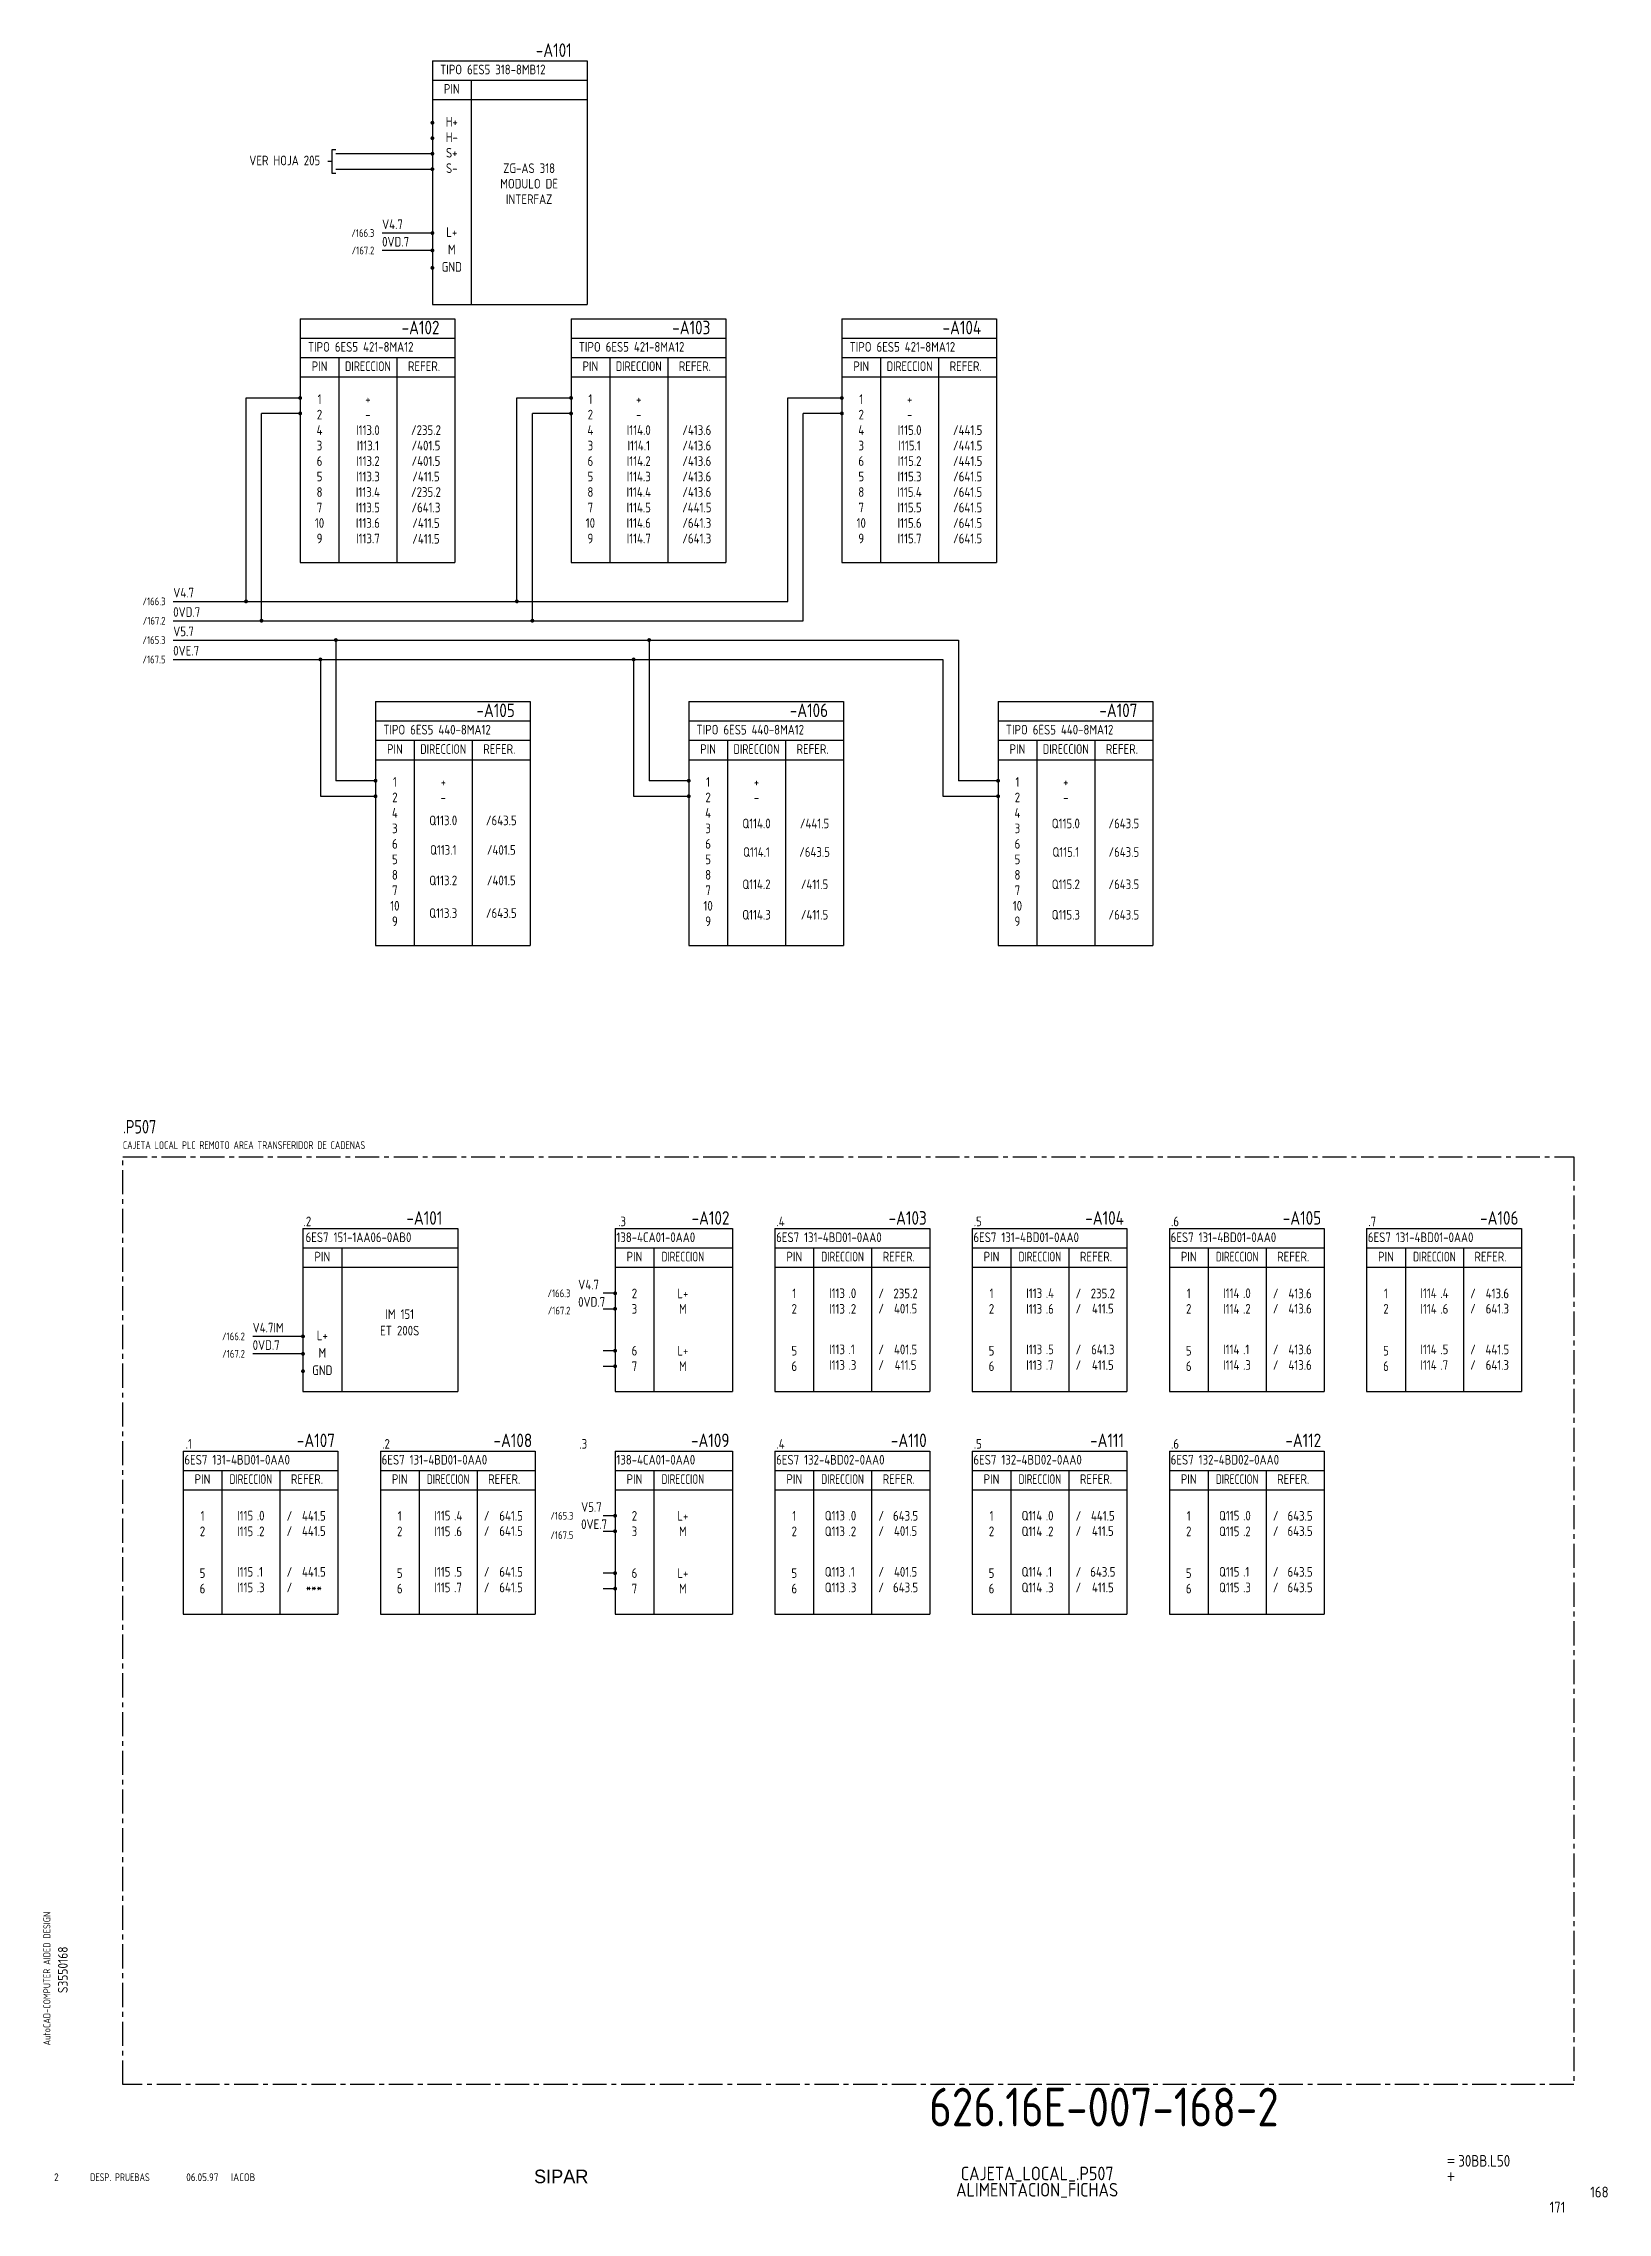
# Model space of a CAD drawing. Extents: x 10 to 1128, y 6 to 566.
# Drawn here: x 723 to 1128, y 6 to 566 of the extents above; entities that cross this region are included whole.
import ezdxf
from ezdxf.enums import TextEntityAlignment as Align

# ---------------------------------------------------------------- set-up
doc = ezdxf.new("R2010")
doc.units = 0
doc.header["$LTSCALE"] = 5
doc.header["$MEASUREMENT"] = 0
doc.linetypes.add('CENTER', pattern=[2, 1.25, -0.25, 0.25, -0.25])
doc.layers.get('0').update_dxf_attribs({"linetype": 'CONTINUOUS'})
doc.layers.add('CART', color=7, linetype='CONTINUOUS')
doc.styles.add('DIN', font='DIN.shx', dxfattribs={"width": 0.85})
doc.styles.add('ISO', font='DIN', dxfattribs={"width": 0.8})
doc.styles.add('N', font='ROMANS', dxfattribs={"width": 0.85, "height": 3})
doc.styles.add('X', font='UNIV.SHX', dxfattribs={"height": 3.5})

msp = doc.modelspace()

# ---------------------------------------------------------------- texts
at = {"color": 3, "style": 'DIN', "width": 0.85}
for s, p in [('-A101', (859.91, 562.58)), ('-A102', (825.74, 490.92)), ('-A103', (895.74, 490.92)), ('-A104', (965.74, 490.92)), ('-A105', (845.21, 392.02)), ('-A106', (926.17, 392.02)), ('-A107', (1006.11, 392.02)), ('-A101', (826.46, 260.88)), ('-A102', (900.68, 260.88)), ('-A103', (951.66, 260.88)), ('-A104', (1002.63, 260.88)), ('-A105', (1053.61, 260.88)), ('-A106', (1104.59, 260.88)), ('-A107', (798.72, 203.41)), ('-A108', (849.7, 203.41)), ('-A109', (900.68, 203.41)), ('-A110', (951.66, 203.41)), ('-A111', (1002.63, 203.41)), ('-A112', (1053.61, 203.41))]:
    msp.add_text(s, height=3.5, dxfattribs=at).set_placement(p, align=Align.RIGHT)
at = {"style": 'DIN', "width": 0.85}
for s, p in [('TIPO 6ES5 318-8MB12', (825.91, 558.08)), ('V4.7', (810.91, 518.08)), ('0VD.7', (810.91, 513.58)), ('TIPO 6ES5 421-8MA12', (791.74, 486.42)), ('TIPO 6ES5 421-8MA12', (861.74, 486.42)), ('TIPO 6ES5 421-8MA12', (931.74, 486.42)), ('V4.7', (756.93, 422.92)), ('0VD.7', (756.93, 417.92)), ('V5.7', (756.93, 412.92)), ('0VE.7', (756.93, 407.92)), ('TIPO 6ES5 440-8MA12', (811.21, 387.52)), ('TIPO 6ES5 440-8MA12', (892.17, 387.52)), ('TIPO 6ES5 440-8MA12', (972.11, 387.52)), ('6ES7 151-1AA06-0AB0', (791.13, 256.38)), ('138-4CA01-0AA0', (871.46, 256.38)), ('6ES7 131-4BD01-0AA0', (912.75, 256.38)), ('6ES7 131-4BD01-0AA0', (963.73, 256.38)), ('6ES7 131-4BD01-0AA0', (1014.71, 256.38)), ('6ES7 131-4BD01-0AA0', (1065.68, 256.38)), ('V4.7', (861.59, 244.15)), ('0VD.7', (861.59, 239.68)), ('.0', (931.46, 241.92)), ('.4', (982.44, 241.92)), ('.0', (1033.42, 241.92)), ('.4', (1084.4, 241.92)), ('V4.7IM', (777.46, 233.03)), ('.2', (931.46, 237.88)), ('.6', (982.44, 237.88)), ('.2', (1033.42, 237.88)), ('.6', (1084.4, 237.88)), ('0VD.7', (777.46, 228.53)), ('.1', (931.46, 227.42)), ('.5', (982.44, 227.42)), ('.1', (1033.42, 227.42)), ('.5', (1084.4, 227.42)), ('.3', (931.46, 223.38)), ('.7', (982.44, 223.38)), ('.3', (1033.42, 223.38)), ('.7', (1084.4, 223.38)), ('6ES7 131-4BD01-0AA0', (759.81, 198.91)), ('6ES7 131-4BD01-0AA0', (810.79, 198.91)), ('138-4CA01-0AA0', (871.46, 198.91)), ('6ES7 132-4BD02-0AA0', (912.75, 198.91)), ('6ES7 132-4BD02-0AA0', (963.73, 198.91)), ('6ES7 132-4BD02-0AA0', (1014.71, 198.91)), ('.0', (778.53, 184.46)), ('.4', (829.5, 184.46)), ('V5.7', (862.35, 186.69)), ('.0', (931.46, 184.46)), ('.0', (982.44, 184.46)), ('.0', (1033.42, 184.46)), ('.2', (778.53, 180.41)), ('.6', (829.5, 180.41)), ('0VE.7', (862.35, 182.24)), ('.2', (931.46, 180.41)), ('.2', (982.44, 180.41)), ('.2', (1033.42, 180.41)), ('.1', (778.53, 169.96)), ('.3', (778.53, 165.92)), ('.5', (829.5, 169.96)), ('.7', (829.5, 165.92)), ('.1', (931.46, 169.96)), ('.3', (931.46, 165.92)), ('.1', (982.44, 169.96)), ('.3', (982.44, 165.92)), ('.1', (1033.42, 169.96)), ('.3', (1033.42, 165.92))]:
    msp.add_text(s, height=2.5, dxfattribs=at).set_placement(p)
at = {"style": 'DIN'}
for s, width, p in [('PIN', 0.85, (828.91, 553.08)), ('H+', 0.85, (828.91, 544.58)), ('H-', 0.85, (828.91, 540.58)), ('S+', 0.85, (828.91, 536.58)), ('S-', 0.85, (828.91, 532.58)), ('ZG-AS 318', 0.85, (848.91, 532.58)), ('MODULO DE', 0.85, (848.91, 528.58)), ('INTERFAZ', 0.85, (848.91, 524.58)), ('L+', 0.85, (828.91, 516.08)), ('M', 0.85, (828.91, 511.58)), ('GND', 0.85, (828.91, 507.08)), ('PIN', 0.85, (794.74, 481.42)), ('DIRECCION', 0.8, (807.24, 481.42)), ('REFER.', 0.85, (821.74, 481.42)), ('PIN', 0.85, (864.74, 481.42)), ('DIRECCION', 0.8, (877.24, 481.42)), ('REFER.', 0.85, (891.74, 481.42)), ('PIN', 0.85, (934.74, 481.42)), ('DIRECCION', 0.8, (947.24, 481.42)), ('REFER.', 0.85, (961.74, 481.42)), ('2', 0.85, (794.74, 468.92)), ('1', 0.85, (794.74, 472.92)), ('+', 0.85, (807.24, 472.92)), ('2', 0.85, (864.74, 468.92)), ('1', 0.85, (864.74, 472.92)), ('+', 0.85, (877.24, 472.92)), ('2', 0.85, (934.74, 468.92)), ('1', 0.85, (934.74, 472.92)), ('+', 0.85, (947.24, 472.92)), ('4', 0.85, (794.74, 464.92)), ('I113.0', 0.85, (807.24, 464.92)), ('-', 0.85, (807.24, 468.92)), ('/235.2', 0.85, (822.24, 464.92)), ('4', 0.85, (864.74, 464.92)), ('I114.0', 0.85, (877.24, 464.92)), ('-', 0.85, (877.24, 468.92)), ('/413.6', 0.85, (892.24, 464.92)), ('4', 0.85, (934.74, 464.92)), ('I115.0', 0.85, (947.24, 464.92)), ('-', 0.85, (947.24, 468.92)), ('/441.5', 0.85, (962.24, 464.92)), ('3', 0.85, (794.74, 460.92)), ('I113.1', 0.85, (807.24, 460.92)), ('/401.5', 0.85, (822.24, 460.92)), ('3', 0.85, (864.74, 460.92)), ('I114.1', 0.85, (877.24, 460.92)), ('/413.6', 0.85, (892.24, 460.92)), ('3', 0.85, (934.74, 460.92)), ('I115.1', 0.85, (947.24, 460.92)), ('/441.5', 0.85, (962.24, 460.92)), ('6', 0.85, (794.74, 456.92)), ('5', 0.85, (794.74, 452.92)), ('I113.3', 0.85, (807.24, 452.92)), ('I113.2', 0.85, (807.24, 456.92)), ('/401.5', 0.85, (822.24, 456.92)), ('/411.5', 0.85, (822.24, 452.92)), ('6', 0.85, (864.74, 456.92)), ('5', 0.85, (864.74, 452.92)), ('I114.3', 0.85, (877.24, 452.92)), ('I114.2', 0.85, (877.24, 456.92)), ('/413.6', 0.85, (892.24, 456.92)), ('/413.6', 0.85, (892.24, 452.92)), ('6', 0.85, (934.74, 456.92)), ('5', 0.85, (934.74, 452.92)), ('I115.3', 0.85, (947.24, 452.92)), ('I115.2', 0.85, (947.24, 456.92)), ('/441.5', 0.85, (962.24, 456.92)), ('/641.5', 0.85, (962.24, 452.92)), ('8', 0.85, (794.74, 448.92)), ('I113.4', 0.85, (807.24, 448.92)), ('/235.2', 0.85, (822.24, 448.92)), ('8', 0.85, (864.74, 448.92)), ('I114.4', 0.85, (877.24, 448.92)), ('/413.6', 0.85, (892.24, 448.92)), ('8', 0.85, (934.74, 448.92)), ('I115.4', 0.85, (947.24, 448.92)), ('/641.5', 0.85, (962.24, 448.92)), ('10', 0.85, (794.74, 440.92)), ('7', 0.85, (794.74, 444.92)), ('I113.5', 0.85, (807.24, 444.92)), ('I113.6', 0.85, (807.24, 440.92)), ('/641.3', 0.85, (822.24, 444.92)), ('/411.5', 0.85, (822.24, 440.91)), ('10', 0.85, (864.74, 440.92)), ('7', 0.85, (864.74, 444.92)), ('I114.5', 0.85, (877.24, 444.92)), ('I114.6', 0.85, (877.24, 440.92)), ('/441.5', 0.85, (892.24, 444.92)), ('/641.3', 0.85, (892.24, 440.92)), ('10', 0.85, (934.74, 440.92)), ('7', 0.85, (934.74, 444.92)), ('I115.5', 0.85, (947.24, 444.92)), ('I115.6', 0.85, (947.24, 440.92)), ('/641.5', 0.85, (962.24, 444.92)), ('/641.5', 0.85, (962.24, 440.92)), ('9', 0.85, (794.74, 436.92)), ('I113.7', 0.85, (807.24, 436.92)), ('/411.5', 0.85, (822.24, 436.83)), ('9', 0.85, (864.74, 436.92)), ('I114.7', 0.85, (877.24, 436.92)), ('/641.3', 0.85, (892.24, 436.92)), ('9', 0.85, (934.74, 436.92)), ('I115.7', 0.85, (947.24, 436.92)), ('/641.5', 0.85, (962.24, 436.92)), ('PIN', 0.85, (814.21, 382.52)), ('DIRECCION', 0.8, (826.71, 382.52)), ('REFER.', 0.85, (841.21, 382.52)), ('PIN', 0.85, (895.17, 382.52)), ('DIRECCION', 0.8, (907.67, 382.52)), ('REFER.', 0.85, (922.17, 382.52)), ('PIN', 0.85, (975.11, 382.52)), ('DIRECCION', 0.8, (987.61, 382.52)), ('REFER.', 0.85, (1002.11, 382.52)), ('1', 0.85, (814.21, 374.02)), ('+', 0.85, (826.71, 374.02)), ('1', 0.85, (895.17, 374.02)), ('+', 0.85, (907.67, 374.02)), ('1', 0.85, (975.11, 374.02)), ('+', 0.85, (987.61, 374.02)), ('2', 0.85, (814.21, 370.02)), ('-', 0.85, (826.71, 370.02)), ('2', 0.85, (895.17, 370.02)), ('-', 0.85, (907.67, 370.02)), ('2', 0.85, (975.11, 370.02)), ('-', 0.85, (987.61, 370.02)), ('4', 0.85, (814.21, 366.02)), ('3', 0.85, (814.21, 362.02)), ('Q113.0', 0.85, (826.71, 364.08)), ('/643.5', 0.85, (841.71, 364.08)), ('4', 0.85, (895.17, 366.02)), ('3', 0.85, (895.17, 362.02)), ('Q114.0', 0.85, (907.67, 363.29)), ('/441.5', 0.85, (922.67, 363.29)), ('4', 0.85, (975.11, 366.02)), ('3', 0.85, (975.11, 362.02)), ('Q115.0', 0.85, (987.61, 363.29)), ('/643.5', 0.85, (1002.61, 363.29)), ('6', 0.85, (814.21, 358.02)), ('Q113.1', 0.85, (826.71, 356.45)), ('/401.5', 0.85, (841.71, 356.45)), ('6', 0.85, (895.17, 358.02)), ('6', 0.85, (975.11, 358.02)), ('5', 0.85, (814.21, 354.02)), ('5', 0.85, (895.17, 354.02)), ('Q114.1', 0.85, (907.67, 355.91)), ('/643.5', 0.85, (922.67, 355.91)), ('5', 0.85, (975.11, 354.02)), ('Q115.1', 0.85, (987.61, 355.91)), ('/643.5', 0.85, (1002.61, 355.91)), ('7', 0.85, (814.21, 346.02)), ('8', 0.85, (814.21, 350.02)), ('Q113.2', 0.85, (826.71, 348.58)), ('/401.5', 0.85, (841.71, 348.58)), ('7', 0.85, (895.17, 346.02)), ('8', 0.85, (895.17, 350.02)), ('Q114.2', 0.85, (907.67, 347.57)), ('/411.5', 0.85, (922.67, 347.57)), ('7', 0.85, (975.11, 346.02)), ('8', 0.85, (975.11, 350.02)), ('Q115.2', 0.85, (987.61, 347.57)), ('/643.5', 0.85, (1002.61, 347.57)), ('10', 0.85, (814.21, 342.02)), ('Q113.3', 0.85, (826.71, 340.14)), ('/643.5', 0.85, (841.71, 340.14)), ('10', 0.85, (895.17, 342.02)), ('Q114.3', 0.85, (907.67, 339.71)), ('/411.5', 0.85, (922.67, 339.71)), ('10', 0.85, (975.11, 342.02)), ('Q115.3', 0.85, (987.61, 339.71)), ('/643.5', 0.85, (1002.61, 339.71)), ('9', 0.85, (814.21, 338.02)), ('9', 0.85, (895.17, 338.02)), ('9', 0.85, (975.11, 338.02)), ('.2', 0.85, (791.6, 260.48)), ('.3', 0.85, (872.92, 260.48)), ('.4', 0.85, (913.88, 260.48)), ('.5', 0.85, (964.86, 260.48)), ('.6', 0.85, (1015.84, 260.48)), ('.7', 0.85, (1066.81, 260.48)), ('PIN', 0.85, (795.46, 251.38)), ('PIN', 0.85, (876.13, 251.38)), ('PIN', 0.85, (917.43, 251.38)), ('REFER.', 0.85, (944.43, 251.38)), ('PIN', 0.85, (968.41, 251.38)), ('REFER.', 0.85, (995.41, 251.38)), ('PIN', 0.85, (1019.38, 251.38)), ('REFER.', 0.85, (1046.38, 251.38)), ('PIN', 0.85, (1070.36, 251.38)), ('REFER.', 0.85, (1097.36, 251.38)), ('2', 0.85, (876.13, 241.88)), ('L+', 0.85, (888.63, 241.88)), ('1', 0.85, (917.43, 241.88)), ('/', 0.85, (939.89, 241.87)), ('235.2', 0.85, (946.2, 241.87)), ('1', 0.85, (968.41, 241.88)), ('/', 0.85, (990.87, 241.87)), ('235.2', 0.85, (997.18, 241.87)), ('1', 0.85, (1019.38, 241.88)), ('/', 0.85, (1041.85, 241.87)), ('413.6', 0.85, (1048.16, 241.87)), ('1', 0.85, (1070.36, 241.88)), ('/', 0.85, (1092.83, 241.87)), ('413.6', 0.85, (1099.14, 241.87)), ('IM 151', 0.85, (815.46, 236.52)), ('3', 0.85, (876.13, 237.88)), ('M', 0.85, (888.63, 237.88)), ('2', 0.85, (917.43, 237.88)), ('/', 0.85, (939.89, 237.94)), ('401.5', 0.85, (946.2, 237.94)), ('2', 0.85, (968.41, 237.88)), ('/', 0.85, (990.87, 237.94)), ('411.5', 0.85, (997.18, 237.94)), ('2', 0.85, (1019.38, 237.88)), ('/', 0.85, (1041.85, 237.94)), ('413.6', 0.85, (1048.16, 237.94)), ('2', 0.85, (1070.36, 237.88)), ('/', 0.85, (1092.83, 237.94)), ('641.3', 0.85, (1099.14, 237.94)), ('L+', 0.85, (795.46, 231.03)), ('ET 200S', 0.85, (815.46, 232.26)), ('/', 0.85, (939.89, 227.4)), ('401.5', 0.85, (946.2, 227.4)), ('/', 0.85, (990.87, 227.4)), ('641.3', 0.85, (997.18, 227.4)), ('/', 0.85, (1041.85, 227.4)), ('413.6', 0.85, (1048.16, 227.4)), ('/', 0.85, (1092.83, 227.4)), ('441.5', 0.85, (1099.14, 227.4)), ('GND', 0.85, (795.46, 222.03)), ('M', 0.85, (795.46, 226.53)), ('7', 0.85, (876.13, 223.08)), ('6', 0.85, (876.13, 227.08)), ('L+', 0.85, (888.63, 227.08)), ('M', 0.85, (888.63, 223.08)), ('5', 0.85, (917.43, 227.08)), ('6', 0.85, (917.43, 223.08)), ('/', 0.85, (939.89, 223.38)), ('411.5', 0.85, (946.2, 223.38)), ('5', 0.85, (968.41, 227.08)), ('6', 0.85, (968.41, 223.08)), ('/', 0.85, (990.87, 223.38)), ('411.5', 0.85, (997.18, 223.38)), ('5', 0.85, (1019.38, 227.08)), ('6', 0.85, (1019.38, 223.08)), ('/', 0.85, (1041.85, 223.38)), ('413.6', 0.85, (1048.16, 223.38)), ('5', 0.85, (1070.36, 227.08)), ('6', 0.85, (1070.36, 223.08)), ('/', 0.85, (1092.83, 223.38)), ('641.3', 0.85, (1099.14, 223.38)), ('.1', 0.85, (760.94, 203.01)), ('.2', 0.85, (811.92, 203.01)), ('.3', 0.85, (862.9, 203.01)), ('.4', 0.85, (913.88, 203.01)), ('.5', 0.85, (964.86, 203.01)), ('.6', 0.85, (1015.84, 203.01)), ('PIN', 0.85, (764.49, 193.91)), ('REFER.', 0.85, (791.49, 193.91)), ('PIN', 0.85, (815.47, 193.91)), ('REFER.', 0.85, (842.47, 193.91)), ('PIN', 0.85, (876.13, 193.91)), ('PIN', 0.85, (917.43, 193.91)), ('REFER.', 0.85, (944.43, 193.91)), ('PIN', 0.85, (968.41, 193.91)), ('REFER.', 0.85, (995.41, 193.91)), ('PIN', 0.85, (1019.38, 193.91)), ('REFER.', 0.85, (1046.38, 193.91)), ('1', 0.85, (764.49, 184.41)), ('/', 0.85, (786.96, 184.41)), ('441.5', 0.85, (793.27, 184.41)), ('1', 0.85, (815.47, 184.41)), ('/', 0.85, (837.93, 184.41)), ('641.5', 0.85, (844.24, 184.41)), ('2', 0.85, (876.13, 184.41)), ('L+', 0.85, (888.63, 184.41)), ('1', 0.85, (917.43, 184.41)), ('/', 0.85, (939.89, 184.41)), ('643.5', 0.85, (946.2, 184.41)), ('1', 0.85, (968.41, 184.41)), ('/', 0.85, (990.87, 184.41)), ('441.5', 0.85, (997.18, 184.41)), ('1', 0.85, (1019.38, 184.41)), ('/', 0.85, (1041.85, 184.41)), ('643.5', 0.85, (1048.16, 184.41)), ('2', 0.85, (764.49, 180.41)), ('/', 0.85, (786.96, 180.48)), ('441.5', 0.85, (793.27, 180.48)), ('2', 0.85, (815.47, 180.41)), ('/', 0.85, (837.93, 180.48)), ('641.5', 0.85, (844.24, 180.48)), ('3', 0.85, (876.13, 180.41)), ('M', 0.85, (888.63, 180.41)), ('2', 0.85, (917.43, 180.41)), ('/', 0.85, (939.89, 180.48)), ('401.5', 0.85, (946.2, 180.48)), ('2', 0.85, (968.41, 180.41)), ('/', 0.85, (990.87, 180.48)), ('411.5', 0.85, (997.18, 180.48)), ('2', 0.85, (1019.38, 180.41)), ('/', 0.85, (1041.85, 180.48)), ('643.5', 0.85, (1048.16, 180.48)), ('5', 0.85, (764.49, 169.62)), ('/', 0.85, (786.96, 169.94)), ('/', 0.85, (786.96, 165.92)), ('441.5', 0.85, (793.27, 169.94)), ('5', 0.85, (815.47, 169.62)), ('/', 0.85, (837.93, 169.94)), ('/', 0.85, (837.93, 165.92)), ('641.5', 0.85, (844.24, 169.94)), ('641.5', 0.85, (844.24, 165.92)), ('6', 0.85, (876.13, 169.62)), ('L+', 0.85, (888.63, 169.62)), ('5', 0.85, (917.43, 169.62)), ('/', 0.85, (939.89, 169.94)), ('/', 0.85, (939.89, 165.92)), ('643.5', 0.85, (946.2, 165.92)), ('401.5', 0.85, (946.2, 169.94)), ('5', 0.85, (968.41, 169.62)), ('/', 0.85, (990.87, 169.94)), ('/', 0.85, (990.87, 165.92)), ('643.5', 0.85, (997.18, 169.94)), ('411.5', 0.85, (997.18, 165.92)), ('5', 0.85, (1019.38, 169.62)), ('/', 0.85, (1041.85, 169.94)), ('/', 0.85, (1041.85, 165.92)), ('643.5', 0.85, (1048.16, 169.94)), ('643.5', 0.85, (1048.16, 165.92)), ('6', 0.85, (764.49, 165.62)), ('***', 0.85, (793.27, 165.92)), ('6', 0.85, (815.47, 165.62)), ('7', 0.85, (876.13, 165.62)), ('M', 0.85, (888.63, 165.62)), ('6', 0.85, (917.43, 165.62)), ('6', 0.85, (968.41, 165.62)), ('6', 0.85, (1019.38, 165.62))]:
    msp.add_text(s, height=2.5, dxfattribs=dict(at, width=width)).set_placement(p, align=Align.CENTER)
at = {"style": 'DIN', "width": 0.85}
for s, height, p in [('VER HOJA 205', 2.5, (794.91, 534.58)), ('/166.3', 2, (808.91, 516.08)), ('/167.2', 2, (808.91, 511.58)), ('/166.3', 2, (754.93, 420.92)), ('/167.2', 2, (754.93, 415.92)), ('/165.3', 2, (754.93, 410.92)), ('/167.5', 2, (754.93, 405.92)), ('/166.3', 2, (859.59, 242.15)), ('I113', 2.5, (930.53, 241.92)), ('I113', 2.5, (981.5, 241.92)), ('I114', 2.5, (1032.48, 241.92)), ('I114', 2.5, (1083.46, 241.92)), ('/167.2', 2, (859.59, 237.68)), ('I113', 2.5, (930.53, 237.88)), ('I113', 2.5, (981.5, 237.88)), ('I114', 2.5, (1032.48, 237.88)), ('I114', 2.5, (1083.46, 237.88)), ('/166.2', 2, (775.46, 231.03)), ('I113', 2.5, (930.53, 227.42)), ('I113', 2.5, (981.5, 227.42)), ('I114', 2.5, (1032.48, 227.42)), ('I114', 2.5, (1083.46, 227.42)), ('/167.2', 2, (775.46, 226.53)), ('I113', 2.5, (930.53, 223.38)), ('I113', 2.5, (981.5, 223.38)), ('I114', 2.5, (1032.48, 223.38)), ('I114', 2.5, (1083.46, 223.38)), ('I115', 2.5, (777.59, 184.46)), ('I115', 2.5, (828.57, 184.46)), ('/165.3', 2, (860.35, 184.69)), ('Q113', 2.5, (930.53, 184.46)), ('Q114', 2.5, (981.5, 184.46)), ('Q115', 2.5, (1032.48, 184.46)), ('I115', 2.5, (777.59, 180.41)), ('I115', 2.5, (828.57, 180.41)), ('/167.5', 2, (860.35, 179.69)), ('Q113', 2.5, (930.53, 180.41)), ('Q114', 2.5, (981.5, 180.41)), ('Q115', 2.5, (1032.48, 180.41)), ('I115', 2.5, (777.59, 169.96)), ('I115', 2.5, (777.59, 165.92)), ('I115', 2.5, (828.57, 169.96)), ('I115', 2.5, (828.57, 165.92)), ('Q113', 2.5, (930.53, 169.96)), ('Q113', 2.5, (930.53, 165.92)), ('Q114', 2.5, (981.5, 169.96)), ('Q114', 2.5, (981.5, 165.92)), ('Q115', 2.5, (1032.48, 169.96)), ('Q115', 2.5, (1032.48, 165.92))]:
    msp.add_text(s, height=height, dxfattribs=at).set_placement(p, align=Align.RIGHT)
at = {"style": 'DIN', "width": 0.596129}
for p, p2 in [((883.13, 251.38), (894.13, 251.38)), ((924.43, 251.38), (935.43, 251.38)), ((975.41, 251.38), (986.41, 251.38)), ((1026.38, 251.38), (1037.38, 251.38)), ((1077.36, 251.38), (1088.36, 251.38)), ((771.49, 193.91), (782.49, 193.91)), ((822.47, 193.91), (833.47, 193.91)), ((883.13, 193.91), (894.13, 193.91)), ((924.43, 193.91), (935.43, 193.91)), ((975.41, 193.91), (986.41, 193.91)), ((1026.38, 193.91), (1037.38, 193.91))]:
    msp.add_text('DIRECCION', height=2.5, dxfattribs=at).set_placement(p, p2, align=Align.FIT)
at = {"color": 2, "insert": (952.28, 37.92), "char_height": 10, "width": 111.0411, "attachment_point": 1, "style": 'DIN'}
msp.add_mtext('626.16E-007-168-2', dxfattribs=at)
at = {"layer": 'CART', "color": 1, "style": 'DIN', "width": 0.9}
msp.add_text('AutoCAD-COMPUTER AIDED DESIGN', height=1.8, rotation=90, dxfattribs=at).set_placement((725.17, 48.84))
at = {"layer": 'CART', "color": 3, "style": 'N', "width": 0.85}
for s, p in [('=', (1085.94, 17.91)), ('+', (1085.94, 13.87))]:
    msp.add_text(s, height=2.5, dxfattribs=at).set_placement(p)
at = {"layer": 'CART', "color": 3, "style": 'DIN', "width": 0.9, "flags": 1}
msp.add_attdef('S3550168', text='', height=2.5, rotation=90, dxfattribs=at).set_placement((729.65, 68.38), align=Align.CENTER)
at = {"layer": 'CART', "color": 2, "style": 'DIN', "width": 0.9, "flags": 1}
for tag, p in [('CAJETA_LOCAL_.P507', (980.2, 15.6)), ('ALIMENTACION_FICHAS', (980.2, 11.39))]:
    msp.add_attdef(tag, text='', height=3.5, dxfattribs=at).set_placement(p, align=Align.MIDDLE)
at = {"layer": 'CART', "color": 3, "style": 'DIN', "width": 0.85}
msp.add_attdef('30BB.L50', text='', height=3, dxfattribs=at).set_placement((1089.03, 16.63), align=Align.BOTTOM_LEFT)
at = {"layer": 'CART', "color": 6, "style": 'X', "flags": 1}
msp.add_attdef('SIPAR', text='', height=3.5, dxfattribs=at).set_placement((857.2, 15), align=Align.MIDDLE)
at = {"layer": 'CART', "color": 2, "style": 'DIN', "width": 0.9, "flags": 1}
msp.add_attdef('168', text='', height=2.8, dxfattribs=at).set_placement((1127.9, 9.56), align=Align.RIGHT)
at = {"layer": 'CART', "color": 7, "style": 'DIN', "width": 0.9, "flags": 1}
msp.add_attdef('171', (1112.63, 5.65), '', height=2.8, dxfattribs=at)

# ---------------------------------------------------------------- blocks, each defined once
blk = doc.blocks.new('BOX')
at = {"color": 3, "style": 'ISO', "width": 0.8}
blk.add_attdef('BOX', (0, 6), '', height=3.5, dxfattribs=at)
at = {"color": 7, "style": 'ISO', "width": 0.8}
blk.add_attdef('DESC', (0, 2), '', height=2, dxfattribs=at)
blk = doc.blocks.new('REV2')
at = {"color": 3, "style": 'DIN'}
for s, width, p in [('2', 0.9, (12.45, 13.79)), ('DESP. PRUEBAS', 0.8, (21.76, 13.79)), ('06.05.97', 0.9, (46.59, 13.79)), ('IACOB', 0.9, (58.16, 13.79))]:
    blk.add_text(s, height=2, dxfattribs=dict(at, width=width)).set_placement(p)

# ---------------------------------------------------------------- linework, layer by layer
at = {"color": 3}
for p, q in [((823.91, 561.58), (863.91, 561.58)), ((823.91, 561.58), (823.91, 498.58)), ((863.91, 561.58), (863.91, 498.58)), ((823.91, 556.58), (863.91, 556.58)), ((833.91, 556.58), (833.91, 498.58)), ((823.91, 551.58), (863.91, 551.58)), ((789.74, 494.92), (829.74, 494.92)), ((789.74, 494.92), (789.74, 431.92)), ((823.91, 498.58), (863.91, 498.58)), ((829.74, 494.92), (829.74, 431.92)), ((859.74, 494.92), (899.74, 494.92)), ((859.74, 494.92), (859.74, 431.92)), ((899.74, 494.92), (899.74, 431.92)), ((929.74, 494.92), (969.74, 494.92)), ((929.74, 494.92), (929.74, 431.92)), ((969.74, 494.92), (969.74, 431.92)), ((789.74, 489.92), (829.74, 489.92)), ((859.74, 489.92), (899.74, 489.92)), ((929.74, 489.92), (969.74, 489.92)), ((789.74, 484.92), (829.74, 484.92)), ((799.74, 484.92), (799.74, 431.92)), ((814.74, 484.92), (814.74, 431.92)), ((859.74, 484.92), (899.74, 484.92)), ((869.74, 484.92), (869.74, 431.92)), ((884.74, 484.92), (884.74, 431.92)), ((929.74, 484.92), (969.74, 484.92)), ((939.74, 484.92), (939.74, 431.92)), ((954.74, 484.92), (954.74, 431.92)), ((789.74, 479.92), (829.74, 479.92)), ((859.74, 479.92), (899.74, 479.92)), ((929.74, 479.92), (969.74, 479.92)), ((789.74, 431.92), (829.74, 431.92)), ((859.74, 431.92), (899.74, 431.92)), ((929.74, 431.92), (969.74, 431.92)), ((809.21, 396.02), (809.21, 333.02)), ((809.21, 396.02), (849.21, 396.02)), ((849.21, 396.02), (849.21, 333.02)), ((890.17, 396.02), (890.17, 333.02)), ((890.17, 396.02), (930.17, 396.02)), ((930.17, 396.02), (930.17, 333.02)), ((970.11, 396.02), (970.11, 333.02)), ((970.11, 396.02), (1010.11, 396.02)), ((1010.11, 396.02), (1010.11, 333.02)), ((809.21, 391.02), (849.21, 391.02)), ((890.17, 391.02), (930.17, 391.02)), ((970.11, 391.02), (1010.11, 391.02)), ((809.21, 386.02), (849.21, 386.02)), ((819.21, 386.02), (819.21, 333.02)), ((834.21, 386.02), (834.21, 333.02)), ((890.17, 386.02), (930.17, 386.02)), ((900.17, 386.02), (900.17, 333.02)), ((915.17, 386.02), (915.17, 333.02)), ((970.11, 386.02), (1010.11, 386.02)), ((980.11, 386.02), (980.11, 333.02)), ((995.11, 386.02), (995.11, 333.02)), ((809.21, 381.02), (849.21, 381.02)), ((890.17, 381.02), (930.17, 381.02)), ((970.11, 381.02), (1010.11, 381.02)), ((809.21, 333.02), (849.21, 333.02)), ((890.17, 333.02), (930.17, 333.02)), ((970.11, 333.02), (1010.11, 333.02)), ((790.46, 259.88), (790.46, 217.75)), ((790.46, 259.88), (830.46, 259.88)), ((830.46, 259.88), (830.46, 217.75)), ((871.13, 259.88), (871.13, 217.75)), ((871.13, 259.88), (901.45, 259.88)), ((901.45, 259.88), (901.45, 217.75)), ((912.43, 259.88), (912.43, 217.75)), ((912.43, 259.88), (952.43, 259.88)), ((952.43, 259.88), (952.43, 217.75)), ((963.41, 259.88), (963.41, 217.75)), ((963.41, 259.88), (1003.41, 259.88)), ((1003.41, 259.88), (1003.41, 217.75)), ((1014.38, 259.88), (1014.38, 217.75)), ((1014.38, 259.88), (1054.38, 259.88)), ((1054.38, 259.88), (1054.38, 217.75)), ((1065.36, 259.88), (1065.36, 217.75)), ((1065.36, 259.88), (1105.36, 259.88)), ((1105.36, 259.88), (1105.36, 217.75)), ((790.46, 254.88), (830.46, 254.88)), ((800.46, 254.88), (800.46, 217.75)), ((871.13, 254.88), (901.45, 254.88)), ((881.13, 254.88), (881.13, 217.75)), ((912.43, 254.88), (952.43, 254.88)), ((922.43, 254.88), (922.43, 217.75)), ((937.43, 254.88), (937.43, 217.75)), ((963.41, 254.88), (1003.41, 254.88)), ((973.41, 254.88), (973.41, 217.75)), ((988.41, 254.88), (988.41, 217.75)), ((1014.38, 254.88), (1054.38, 254.88)), ((1024.38, 254.88), (1024.38, 217.75)), ((1039.38, 254.88), (1039.38, 217.75)), ((1065.36, 254.88), (1105.36, 254.88)), ((1075.36, 254.88), (1075.36, 217.75)), ((1090.36, 254.88), (1090.36, 217.75)), ((790.46, 249.88), (830.46, 249.88)), ((871.13, 249.88), (901.45, 249.88)), ((912.43, 249.88), (952.43, 249.88)), ((963.41, 249.88), (1003.41, 249.88)), ((1014.38, 249.88), (1054.38, 249.88)), ((1065.36, 249.88), (1105.36, 249.88)), ((790.46, 217.75), (830.46, 217.75)), ((871.13, 217.75), (901.45, 217.75)), ((912.43, 217.75), (952.43, 217.75)), ((963.41, 217.75), (1003.41, 217.75)), ((1014.38, 217.75), (1054.38, 217.75)), ((1065.36, 217.75), (1105.36, 217.75)), ((759.49, 202.41), (759.49, 160.28)), ((759.49, 202.41), (799.49, 202.41)), ((799.49, 202.41), (799.49, 160.28)), ((810.47, 202.41), (810.47, 160.28)), ((810.47, 202.41), (850.47, 202.41)), ((850.47, 202.41), (850.47, 160.28)), ((871.13, 202.41), (871.13, 160.28)), ((871.13, 202.41), (901.45, 202.41)), ((901.45, 202.41), (901.45, 160.28)), ((912.43, 202.41), (952.43, 202.41)), ((912.43, 202.41), (912.43, 160.28)), ((952.43, 202.41), (952.43, 160.28)), ((963.41, 202.41), (1003.41, 202.41)), ((963.41, 202.41), (963.41, 160.28)), ((1003.41, 202.41), (1003.41, 160.28)), ((1014.38, 202.41), (1054.38, 202.41)), ((1014.38, 202.41), (1014.38, 160.28)), ((1054.38, 202.41), (1054.38, 160.28)), ((759.49, 197.41), (799.49, 197.41)), ((769.49, 197.41), (769.49, 160.28)), ((784.49, 197.41), (784.49, 160.28)), ((810.47, 197.41), (850.47, 197.41)), ((820.47, 197.41), (820.47, 160.28)), ((835.47, 197.41), (835.47, 160.28)), ((871.13, 197.41), (901.45, 197.41)), ((881.13, 197.41), (881.13, 160.28)), ((912.43, 197.41), (952.43, 197.41)), ((922.43, 197.41), (922.43, 160.28)), ((937.43, 197.41), (937.43, 160.28)), ((963.41, 197.41), (1003.41, 197.41)), ((973.41, 197.41), (973.41, 160.28)), ((988.41, 197.41), (988.41, 160.28)), ((1014.38, 197.41), (1054.38, 197.41)), ((1024.38, 197.41), (1024.38, 160.28)), ((1039.38, 197.41), (1039.38, 160.28)), ((759.49, 192.41), (799.49, 192.41)), ((810.47, 192.41), (850.47, 192.41)), ((871.13, 192.41), (901.45, 192.41)), ((912.43, 192.41), (952.43, 192.41)), ((963.41, 192.41), (1003.41, 192.41)), ((1014.38, 192.41), (1054.38, 192.41)), ((759.49, 160.28), (799.49, 160.28)), ((810.47, 160.28), (850.47, 160.28)), ((871.13, 160.28), (901.45, 160.28)), ((912.43, 160.28), (952.43, 160.28)), ((963.41, 160.28), (1003.41, 160.28)), ((1014.38, 160.28), (1054.38, 160.28))]:
    msp.add_line(p, q, dxfattribs=at)
for p, q in [((797.91, 538.58), (797.91, 532.58)), ((798.91, 538.58), (797.91, 538.58)), ((797.91, 535.58), (796.91, 535.58)), ((797.91, 532.58), (798.91, 532.58)), ((823.91, 537.58), (798.91, 537.58)), ((798.91, 533.58), (823.91, 533.58)), ((823.91, 517.08), (810.91, 517.08)), ((823.91, 512.58), (810.91, 512.58)), ((775.74, 421.92), (775.74, 474.47)), ((775.74, 474.47), (789.74, 474.47)), ((845.74, 421.92), (845.74, 474.47)), ((845.74, 474.47), (859.74, 474.47)), ((915.74, 421.92), (915.74, 474.47)), ((915.74, 474.47), (929.74, 474.47)), ((779.74, 416.92), (779.74, 470.47)), ((789.74, 470.47), (779.74, 470.47)), ((849.74, 416.92), (849.74, 470.47)), ((859.74, 470.47), (849.74, 470.47)), ((919.74, 416.92), (919.74, 470.47)), ((929.74, 470.47), (919.74, 470.47)), ((756.93, 421.92), (915.74, 421.92)), ((756.93, 416.92), (919.74, 416.92)), ((756.93, 411.92), (959.86, 411.92)), ((798.96, 411.92), (798.96, 375.57)), ((879.92, 411.92), (879.92, 375.57)), ((959.86, 411.92), (959.86, 375.57)), ((756.93, 406.92), (955.86, 406.92)), ((794.96, 406.92), (794.96, 371.57)), ((875.92, 406.92), (875.92, 371.57)), ((955.86, 406.92), (955.86, 371.57)), ((808.96, 375.57), (798.96, 375.57)), ((889.92, 375.57), (879.92, 375.57)), ((969.86, 375.57), (959.86, 375.57)), ((794.96, 371.57), (808.96, 371.57)), ((875.92, 371.57), (889.92, 371.57)), ((955.86, 371.57), (969.86, 371.57)), ((871.13, 243.15), (868.01, 243.15)), ((868.01, 239.15), (871.13, 239.15)), ((790.46, 232.03), (777.46, 232.03)), ((790.46, 227.53), (777.46, 227.53)), ((871.13, 228.31), (868.01, 228.31)), ((868.01, 224.31), (871.13, 224.31)), ((871.13, 185.69), (868.01, 185.69)), ((868.01, 181.69), (871.13, 181.69)), ((871.13, 170.85), (868.01, 170.85)), ((868.01, 166.85), (871.13, 166.85))]:
    msp.add_line(p, q)
at = {"linetype": 'Continuous', "const_width": 0.5}
for points in [[(823.66, 545.58, 1), (824.16, 545.58, 1)], [(823.66, 541.58, 1), (824.16, 541.58, 1)], [(823.66, 537.58, 1), (824.16, 537.58, 1)], [(823.66, 533.58, 1), (824.16, 533.58, 1)], [(823.66, 517.08, 1), (824.16, 517.08, 1)], [(823.66, 512.58, 1), (824.16, 512.58, 1)], [(823.66, 508.08, 1), (824.16, 508.08, 1)], [(789.49, 474.47, -1), (789.99, 474.47, -1)], [(789.49, 470.47, -1), (789.99, 470.47, -1)], [(859.49, 474.47, -1), (859.99, 474.47, -1)], [(859.49, 470.47, -1), (859.99, 470.47, -1)], [(929.49, 474.47, -1), (929.99, 474.47, -1)], [(929.49, 470.47, -1), (929.99, 470.47, -1)], [(808.96, 375.57, -1), (809.46, 375.57, -1)], [(889.92, 375.57, -1), (890.42, 375.57, -1)], [(969.86, 375.57, -1), (970.36, 375.57, -1)], [(808.96, 371.57, -1), (809.46, 371.57, -1)], [(889.92, 371.57, -1), (890.42, 371.57, -1)], [(969.86, 371.57, -1), (970.36, 371.57, -1)], [(870.88, 243.15, 1), (871.38, 243.15, 1)], [(870.88, 239.15, 1), (871.38, 239.15, 1)], [(790.21, 232.03, 1), (790.71, 232.03, 1)], [(790.21, 227.53, 1), (790.71, 227.53, 1)], [(870.88, 228.31, 1), (871.38, 228.31, 1)], [(870.88, 224.31, 1), (871.38, 224.31, 1)], [(790.21, 223.03, 1), (790.71, 223.03, 1)], [(870.88, 185.69, 1), (871.38, 185.69, 1)], [(870.88, 181.69, 1), (871.38, 181.69, 1)], [(870.88, 170.85, 1), (871.38, 170.85, 1)], [(870.88, 166.85, 1), (871.38, 166.85, 1)]]:
    msp.add_lwpolyline(points, format="xyb", close=True, dxfattribs=at)
at = {"const_width": 0.5}
for points in [[(775.49, 421.92, -1), (775.99, 421.92, -1)], [(845.49, 421.92, -1), (845.99, 421.92, -1)], [(779.49, 416.92, -1), (779.99, 416.92, -1)], [(849.49, 416.92, -1), (849.99, 416.92, -1)], [(798.71, 411.92, -1), (799.21, 411.92, -1)], [(879.67, 411.92, -1), (880.17, 411.92, -1)], [(794.71, 406.92, -1), (795.21, 406.92, -1)], [(875.67, 406.92, -1), (876.17, 406.92, -1)]]:
    msp.add_lwpolyline(points, format="xyb", close=True, dxfattribs=at)
at = {"color": 3, "linetype": 'CENTER'}
msp.add_lwpolyline([(743.91, 38.73), (743.91, 278.44), (1118.91, 278.44), (1118.91, 38.73)], close=True, dxfattribs=at)

# ---------------------------------------------------------------- block references
msp.add_blockref('BOX', (743.91, 278.44)).add_auto_attribs({'BOX': '.P507', 'DESC': 'CAJETA LOCAL PLC REMOTO AREA TRANSFERIDOR DE CADENAS'})
at = {"linetype": 'Continuous'}
msp.add_blockref('REV2', (713.7, 0), dxfattribs=at)

msp.set_redraw_order([(e.dxf.handle, doc.entitydb.next_handle()) for e in msp.query("TEXT MTEXT ATTDEF DIMENSION ARC_DIMENSION")])  # texts and dimensions are drawn at this point

doc.saveas('drawing.dxf')
